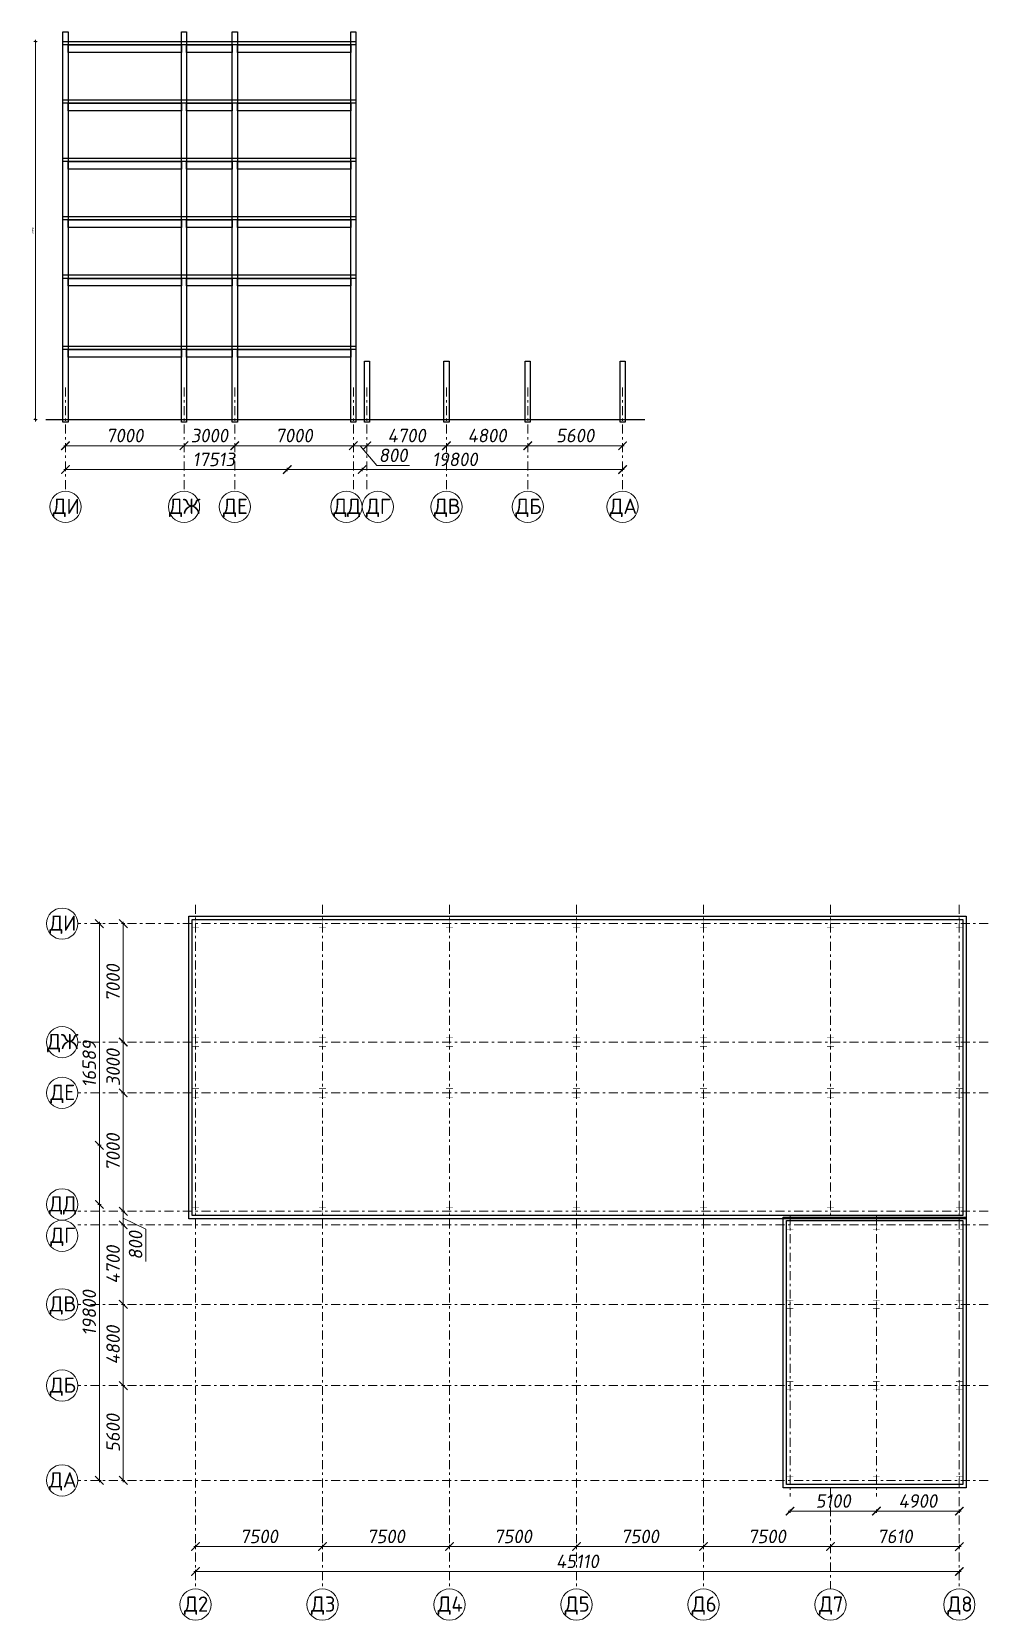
# Model space of a CAD drawing. Header units: millimetres. Extents: x -2648 to 2168491, y -277796 to 297800.
# Drawn here: x 2076732 to 2133215, y 68342 to 162214 of the extents above; entities that cross this region are included whole.
import ezdxf
from ezdxf.enums import TextEntityAlignment as Align

# ---------------------------------------------------------------- set-up
doc = ezdxf.new("R2010")
doc.units = ezdxf.units.MM
doc.linetypes.add('Штрихштриховая', pattern=[1093.611073, 529.166651, -211.666656, 141.111112, -211.666656])
doc.layers.get('0').update_dxf_attribs({"lineweight": 0})
doc.layers.get('Defpoints').update_dxf_attribs({"color": 252})
doc.layers.add('Axes', color=1, linetype='Continuous')
doc.layers.add('Dimension', color=162, linetype='Continuous', lineweight=25)
doc.layers.add('я_12', color=1, linetype='Continuous', lineweight=20)
doc.styles.add('Лена', font='isocpeur.ttf', dxfattribs={"oblique": 10})
doc.dimstyles.new('S-100', dxfattribs={"dimscale": 100, "dimtxt": 1, "dimasz": 1.5, "dimexe": 1, "dimexo": 1, "dimgap": 1, "dimtad": 1, "dimdec": 0, "dimzin": 0, "dimdsep": 46, "dimtxsty": 'Лена', "dimblk": 'ARCHTICK', "dimcen": 2, "dimdle": 1, "dimclrd": 256, "dimclre": 256, "dimclrt": 256, "dimadec": 0, "dimazin": 0, "dimtfac": 1, "dimtdec": 0, "dimtmove": 1, "dimatfit": 2, "dimfxl": 1, "dimtolj": 1, "dimtzin": 0, "dimlwd": 20, "dimlwe": 20, "dimarcsym": 0})

msp = doc.modelspace()

# ---------------------------------------------------------------- texts
at = {"layer": 'Axes', "style": 'Лена'}
for s, p in [('ДИ', (2078766.9, 133720)), ('ДЖ', (2085766.9, 133720)), ('ДЕ', (2088766.9, 133720)), ('ДД', (2095356.2, 133720)), ('ДГ', (2097213, 133720)), ('ДВ', (2101266.9, 133720)), ('ДБ', (2106066.9, 133720)), ('ДА', (2111666.9, 133720)), ('ДИ', (2078567.5, 109087.3)), ('ДЖ', (2078567.5, 102087.3)), ('ДЕ', (2078567.5, 99087.3)), ('ДД', (2078567.5, 92498)), ('ДГ', (2078567.5, 90641.1)), ('ДВ', (2078567.5, 86587.3)), ('ДБ', (2078567.5, 81787.3)), ('ДА', (2078567.5, 76187.3)), ('Д2', (2086444, 68846.8)), ('Д3', (2093944, 68846.8)), ('Д4', (2101444, 68846.8)), ('Д5', (2108944, 68846.8)), ('Д6', (2116444, 68846.8)), ('Д7', (2123944, 68846.8)), ('Д8', (2131554, 68846.8))]:
    msp.add_text(s, height=900, dxfattribs=at).set_placement(p, align=Align.CENTER)

# ---------------------------------------------------------------- blocks, each defined once
blk = doc.blocks.new('_ArchTick')
at = {"color": 0, "linetype": 'ByBlock', "const_width": 0.15}
blk.add_lwpolyline([(-0.5, -0.5), (0.5, 0.5)], dxfattribs=at)
blk = doc.blocks.new('*D512')
at = {"layer": 'Defpoints', "color": 0, "lineweight": -2, "ltscale": 100, "transparency": 16777216}
for p in [(2086400, 72395), (2093900, 72695), (2093900, 70190)]:
    blk.add_point(p, dxfattribs=at)
at = {"layer": 'Dimension', "lineweight": 20, "ltscale": 100, "transparency": 16777216}
for p, q in [((2086300, 72695), (2094000, 72695)), ((2086400, 72595), (2086400, 72795)), ((2093900, 72595), (2093900, 72795))]:
    blk.add_line(p, q, dxfattribs=at)
at = {"layer": 'Dimension', "lineweight": 20, "ltscale": 100, "transparency": 16777216, "xscale": 500, "yscale": 500, "zscale": 500, "rotation": 180}
blk.add_blockref('_ArchTick', (2086400, 72695), dxfattribs=at)
at = {"layer": 'Dimension', "lineweight": 20, "ltscale": 100, "transparency": 16777216, "xscale": 500, "yscale": 500, "zscale": 500}
blk.add_blockref('_ArchTick', (2093900, 72695), dxfattribs=at)
at = {"layer": 'Dimension', "lineweight": -2, "ltscale": 100, "transparency": 16777216, "insert": (2090150, 73295), "char_height": 800, "attachment_point": 5, "style": 'Лена'}
blk.add_mtext('\\A1;7500', dxfattribs=at)
blk = doc.blocks.new('*D513')
at = {"layer": 'Defpoints', "color": 0, "lineweight": -2, "ltscale": 100, "transparency": 16777216}
for p in [(2086400, 72535), (2131510, 71223), (2131510, 70190)]:
    blk.add_point(p, dxfattribs=at)
at = {"layer": 'Dimension', "lineweight": 20, "ltscale": 100, "transparency": 16777216}
for p, q in [((2086300, 71223), (2131610, 71223)), ((2086400, 71323), (2086400, 71123)), ((2131510, 71123), (2131510, 71323))]:
    blk.add_line(p, q, dxfattribs=at)
at = {"layer": 'Dimension', "lineweight": 20, "ltscale": 100, "transparency": 16777216, "xscale": 500, "yscale": 500, "zscale": 500, "rotation": 180}
blk.add_blockref('_ArchTick', (2086400, 71223), dxfattribs=at)
at = {"layer": 'Dimension', "lineweight": 20, "ltscale": 100, "transparency": 16777216, "xscale": 500, "yscale": 500, "zscale": 500}
blk.add_blockref('_ArchTick', (2131510, 71223), dxfattribs=at)
at = {"layer": 'Dimension', "lineweight": -2, "ltscale": 100, "transparency": 16777216, "insert": (2108955, 71823), "char_height": 800, "attachment_point": 5, "style": 'Лена'}
blk.add_mtext('\\A1;45110', dxfattribs=at)
blk = doc.blocks.new('*D515')
at = {"layer": 'Defpoints', "color": 0, "lineweight": -2, "ltscale": 100, "transparency": 16777216}
for p in [(2079447, 96407), (2080726, 96407), (2079447, 76607)]:
    blk.add_point(p, dxfattribs=at)
at = {"layer": 'Dimension', "lineweight": 20, "ltscale": 100, "transparency": 16777216}
for p, q in [((2080626, 96407), (2080826, 96407)), ((2080726, 76507), (2080726, 96507)), ((2080626, 76607), (2080826, 76607))]:
    blk.add_line(p, q, dxfattribs=at)
at = {"layer": 'Dimension', "lineweight": 20, "ltscale": 100, "transparency": 16777216, "xscale": 500, "yscale": 500, "zscale": 500}
for p, rotation in [((2080726, 96407), 90), ((2080726, 76607), 270)]:
    blk.add_blockref('_ArchTick', p, dxfattribs=dict(at, rotation=rotation))
at = {"layer": 'Dimension', "lineweight": -2, "ltscale": 100, "transparency": 16777216, "insert": (2080126, 86507), "char_height": 800, "attachment_point": 5, "rotation": 90, "style": 'Лена'}
blk.add_mtext('\\A1;19800', dxfattribs=at)
blk = doc.blocks.new('*D514')
at = {"layer": 'Defpoints', "color": 0, "lineweight": -2, "ltscale": 100, "transparency": 16777216}
for p in [(2079447, 82207), (2082136, 82207), (2079447, 76607)]:
    blk.add_point(p, dxfattribs=at)
at = {"layer": 'Dimension', "lineweight": 20, "ltscale": 100, "transparency": 16777216}
for p, q in [((2082036, 82207), (2082236, 82207)), ((2082136, 76507), (2082136, 82307)), ((2082036, 76607), (2082236, 76607))]:
    blk.add_line(p, q, dxfattribs=at)
at = {"layer": 'Dimension', "lineweight": 20, "ltscale": 100, "transparency": 16777216, "xscale": 500, "yscale": 500, "zscale": 500}
for p, rotation in [((2082136, 82207), 90), ((2082136, 76607), 270)]:
    blk.add_blockref('_ArchTick', p, dxfattribs=dict(at, rotation=rotation))
at = {"layer": 'Dimension', "lineweight": -2, "ltscale": 100, "transparency": 16777216, "insert": (2081536, 79407), "char_height": 800, "attachment_point": 5, "rotation": 90, "style": 'Лена'}
blk.add_mtext('\\A1;5600', dxfattribs=at)
blk = doc.blocks.new('*D516')
at = {"layer": 'Defpoints', "color": 0, "lineweight": -2, "ltscale": 100, "transparency": 16777216}
for p in [(2093900, 72395), (2101400, 72695), (2101400, 70190)]:
    blk.add_point(p, dxfattribs=at)
at = {"layer": 'Dimension', "lineweight": 20, "ltscale": 100, "transparency": 16777216}
for p, q in [((2093800, 72695), (2101500, 72695)), ((2093900, 72595), (2093900, 72795)), ((2101400, 72595), (2101400, 72795))]:
    blk.add_line(p, q, dxfattribs=at)
at = {"layer": 'Dimension', "lineweight": 20, "ltscale": 100, "transparency": 16777216, "xscale": 500, "yscale": 500, "zscale": 500, "rotation": 180}
blk.add_blockref('_ArchTick', (2093900, 72695), dxfattribs=at)
at = {"layer": 'Dimension', "lineweight": 20, "ltscale": 100, "transparency": 16777216, "xscale": 500, "yscale": 500, "zscale": 500}
blk.add_blockref('_ArchTick', (2101400, 72695), dxfattribs=at)
at = {"layer": 'Dimension', "lineweight": -2, "ltscale": 100, "transparency": 16777216, "insert": (2097650, 73295), "char_height": 800, "attachment_point": 5, "style": 'Лена'}
blk.add_mtext('\\A1;7500', dxfattribs=at)
blk = doc.blocks.new('*D517')
at = {"layer": 'Defpoints', "color": 0, "lineweight": -2, "ltscale": 100, "transparency": 16777216}
for p in [(2101400, 72395), (2108900, 72695), (2108900, 70190)]:
    blk.add_point(p, dxfattribs=at)
at = {"layer": 'Dimension', "lineweight": 20, "ltscale": 100, "transparency": 16777216}
for p, q in [((2101300, 72695), (2109000, 72695)), ((2101400, 72595), (2101400, 72795)), ((2108900, 72595), (2108900, 72795))]:
    blk.add_line(p, q, dxfattribs=at)
at = {"layer": 'Dimension', "lineweight": 20, "ltscale": 100, "transparency": 16777216, "xscale": 500, "yscale": 500, "zscale": 500, "rotation": 180}
blk.add_blockref('_ArchTick', (2101400, 72695), dxfattribs=at)
at = {"layer": 'Dimension', "lineweight": 20, "ltscale": 100, "transparency": 16777216, "xscale": 500, "yscale": 500, "zscale": 500}
blk.add_blockref('_ArchTick', (2108900, 72695), dxfattribs=at)
at = {"layer": 'Dimension', "lineweight": -2, "ltscale": 100, "transparency": 16777216, "insert": (2105150, 73295), "char_height": 800, "attachment_point": 5, "style": 'Лена'}
blk.add_mtext('\\A1;7500', dxfattribs=at)
blk = doc.blocks.new('*D518')
at = {"layer": 'Defpoints', "color": 0, "lineweight": -2, "ltscale": 100, "transparency": 16777216}
for p in [(2108900, 72395), (2116400, 72695), (2116400, 70190)]:
    blk.add_point(p, dxfattribs=at)
at = {"layer": 'Dimension', "lineweight": 20, "ltscale": 100, "transparency": 16777216}
for p, q in [((2108800, 72695), (2116500, 72695)), ((2108900, 72595), (2108900, 72795)), ((2116400, 72595), (2116400, 72795))]:
    blk.add_line(p, q, dxfattribs=at)
at = {"layer": 'Dimension', "lineweight": 20, "ltscale": 100, "transparency": 16777216, "xscale": 500, "yscale": 500, "zscale": 500, "rotation": 180}
blk.add_blockref('_ArchTick', (2108900, 72695), dxfattribs=at)
at = {"layer": 'Dimension', "lineweight": 20, "ltscale": 100, "transparency": 16777216, "xscale": 500, "yscale": 500, "zscale": 500}
blk.add_blockref('_ArchTick', (2116400, 72695), dxfattribs=at)
at = {"layer": 'Dimension', "lineweight": -2, "ltscale": 100, "transparency": 16777216, "insert": (2112650, 73295), "char_height": 800, "attachment_point": 5, "style": 'Лена'}
blk.add_mtext('\\A1;7500', dxfattribs=at)
blk = doc.blocks.new('*D519')
at = {"layer": 'Defpoints', "color": 0, "lineweight": -2, "ltscale": 100, "transparency": 16777216}
for p in [(2116400, 72395), (2123900, 72695), (2123900, 70190)]:
    blk.add_point(p, dxfattribs=at)
at = {"layer": 'Dimension', "lineweight": 20, "ltscale": 100, "transparency": 16777216}
for p, q in [((2116300, 72695), (2124000, 72695)), ((2116400, 72595), (2116400, 72795)), ((2123900, 72595), (2123900, 72795))]:
    blk.add_line(p, q, dxfattribs=at)
at = {"layer": 'Dimension', "lineweight": 20, "ltscale": 100, "transparency": 16777216, "xscale": 500, "yscale": 500, "zscale": 500, "rotation": 180}
blk.add_blockref('_ArchTick', (2116400, 72695), dxfattribs=at)
at = {"layer": 'Dimension', "lineweight": 20, "ltscale": 100, "transparency": 16777216, "xscale": 500, "yscale": 500, "zscale": 500}
blk.add_blockref('_ArchTick', (2123900, 72695), dxfattribs=at)
at = {"layer": 'Dimension', "lineweight": -2, "ltscale": 100, "transparency": 16777216, "insert": (2120150, 73295), "char_height": 800, "attachment_point": 5, "style": 'Лена'}
blk.add_mtext('\\A1;7500', dxfattribs=at)
blk = doc.blocks.new('*D520')
at = {"layer": 'Defpoints', "color": 0, "lineweight": -2, "ltscale": 100, "transparency": 16777216}
for p in [(2131510, 72695), (2123900, 70190), (2131510, 70190)]:
    blk.add_point(p, dxfattribs=at)
at = {"layer": 'Dimension', "lineweight": 20, "ltscale": 100, "transparency": 16777216}
for p, q in [((2123800, 72695), (2131610, 72695)), ((2123900, 72595), (2123900, 72795)), ((2131510, 72595), (2131510, 72795))]:
    blk.add_line(p, q, dxfattribs=at)
at = {"layer": 'Dimension', "lineweight": 20, "ltscale": 100, "transparency": 16777216, "xscale": 500, "yscale": 500, "zscale": 500, "rotation": 180}
blk.add_blockref('_ArchTick', (2123900, 72695), dxfattribs=at)
at = {"layer": 'Dimension', "lineweight": 20, "ltscale": 100, "transparency": 16777216, "xscale": 500, "yscale": 500, "zscale": 500}
blk.add_blockref('_ArchTick', (2131510, 72695), dxfattribs=at)
at = {"layer": 'Dimension', "lineweight": -2, "ltscale": 100, "transparency": 16777216, "insert": (2127705, 73295), "char_height": 800, "attachment_point": 5, "style": 'Лена'}
blk.add_mtext('\\A1;7610', dxfattribs=at)
blk = doc.blocks.new('*D521')
at = {"layer": 'Defpoints', "color": 0, "lineweight": -2, "ltscale": 100, "transparency": 16777216}
for p in [(2079447, 87007), (2082136, 87007), (2079447, 82207)]:
    blk.add_point(p, dxfattribs=at)
at = {"layer": 'Dimension', "lineweight": 20, "ltscale": 100, "transparency": 16777216}
for p, q in [((2082036, 87007), (2082236, 87007)), ((2082136, 82107), (2082136, 87107)), ((2082036, 82207), (2082236, 82207))]:
    blk.add_line(p, q, dxfattribs=at)
at = {"layer": 'Dimension', "lineweight": 20, "ltscale": 100, "transparency": 16777216, "xscale": 500, "yscale": 500, "zscale": 500}
for p, rotation in [((2082136, 87007), 90), ((2082136, 82207), 270)]:
    blk.add_blockref('_ArchTick', p, dxfattribs=dict(at, rotation=rotation))
at = {"layer": 'Dimension', "lineweight": -2, "ltscale": 100, "transparency": 16777216, "insert": (2081536, 84607), "char_height": 800, "attachment_point": 5, "rotation": 90, "style": 'Лена'}
blk.add_mtext('\\A1;4800', dxfattribs=at)
blk = doc.blocks.new('*D522')
at = {"layer": 'Defpoints', "color": 0, "lineweight": -2, "ltscale": 100, "transparency": 16777216}
for p in [(2079447, 91707), (2082136, 91707), (2079447, 87007)]:
    blk.add_point(p, dxfattribs=at)
at = {"layer": 'Dimension', "lineweight": 20, "ltscale": 100, "transparency": 16777216}
for p, q in [((2082036, 91707), (2082236, 91707)), ((2082136, 86907), (2082136, 91807)), ((2082036, 87007), (2082236, 87007))]:
    blk.add_line(p, q, dxfattribs=at)
at = {"layer": 'Dimension', "lineweight": 20, "ltscale": 100, "transparency": 16777216, "xscale": 500, "yscale": 500, "zscale": 500}
for p, rotation in [((2082136, 91707), 90), ((2082136, 87007), 270)]:
    blk.add_blockref('_ArchTick', p, dxfattribs=dict(at, rotation=rotation))
at = {"layer": 'Dimension', "lineweight": -2, "ltscale": 100, "transparency": 16777216, "insert": (2081536, 89357), "char_height": 800, "attachment_point": 5, "rotation": 90, "style": 'Лена'}
blk.add_mtext('\\A1;4700', dxfattribs=at)
blk = doc.blocks.new('*D523')
at = {"layer": 'Defpoints', "color": 0, "lineweight": -2, "ltscale": 100, "transparency": 16777216}
for p in [(2082136, 92507), (2082560, 92507), (2079447, 91707)]:
    blk.add_point(p, dxfattribs=at)
at = {"layer": 'Dimension', "lineweight": 20, "ltscale": 100, "transparency": 16777216}
for p, q in [((2082236, 92507), (2082036, 92507)), ((2082136, 91607), (2082136, 92607)), ((2082136, 92107), (2083462, 91458)), ((2082036, 91707), (2082236, 91707)), ((2083462, 91458), (2083462, 89538))]:
    blk.add_line(p, q, dxfattribs=at)
at = {"layer": 'Dimension', "lineweight": 20, "ltscale": 100, "transparency": 16777216, "xscale": 500, "yscale": 500, "zscale": 500}
for p, rotation in [((2082136, 92507), 90), ((2082136, 91707), 270)]:
    blk.add_blockref('_ArchTick', p, dxfattribs=dict(at, rotation=rotation))
at = {"layer": 'Dimension', "lineweight": -2, "ltscale": 100, "transparency": 16777216, "insert": (2082862, 90498), "char_height": 800, "attachment_point": 5, "rotation": 90, "style": 'Лена'}
blk.add_mtext('\\A1;800', dxfattribs=at)
blk = doc.blocks.new('*D524')
at = {"layer": 'Defpoints', "color": 0, "lineweight": -2, "ltscale": 100, "transparency": 16777216}
for p in [(2082136, 99507), (2082560, 99507), (2079447, 92507)]:
    blk.add_point(p, dxfattribs=at)
at = {"layer": 'Dimension', "lineweight": 20, "ltscale": 100, "transparency": 16777216}
for p, q in [((2082236, 99507), (2082036, 99507)), ((2082136, 92407), (2082136, 99607)), ((2082036, 92507), (2082236, 92507))]:
    blk.add_line(p, q, dxfattribs=at)
at = {"layer": 'Dimension', "lineweight": 20, "ltscale": 100, "transparency": 16777216, "xscale": 500, "yscale": 500, "zscale": 500}
for p, rotation in [((2082136, 99507), 90), ((2082136, 92507), 270)]:
    blk.add_blockref('_ArchTick', p, dxfattribs=dict(at, rotation=rotation))
at = {"layer": 'Dimension', "lineweight": -2, "ltscale": 100, "transparency": 16777216, "insert": (2081536, 96007), "char_height": 800, "attachment_point": 5, "rotation": 90, "style": 'Лена'}
blk.add_mtext('\\A1;7000', dxfattribs=at)
blk = doc.blocks.new('*D525')
at = {"layer": 'Defpoints', "color": 0, "lineweight": -2, "ltscale": 100, "transparency": 16777216}
for p in [(2082136, 102507), (2082560, 102507), (2079447, 99507)]:
    blk.add_point(p, dxfattribs=at)
at = {"layer": 'Dimension', "lineweight": 20, "ltscale": 100, "transparency": 16777216}
for p, q in [((2082236, 102507), (2082036, 102507)), ((2082136, 99407), (2082136, 102607)), ((2082036, 99507), (2082236, 99507))]:
    blk.add_line(p, q, dxfattribs=at)
at = {"layer": 'Dimension', "lineweight": 20, "ltscale": 100, "transparency": 16777216, "xscale": 500, "yscale": 500, "zscale": 500}
for p, rotation in [((2082136, 102507), 90), ((2082136, 99507), 270)]:
    blk.add_blockref('_ArchTick', p, dxfattribs=dict(at, rotation=rotation))
at = {"layer": 'Dimension', "lineweight": -2, "ltscale": 100, "transparency": 16777216, "insert": (2081536, 101007), "char_height": 800, "attachment_point": 5, "rotation": 90, "style": 'Лена'}
blk.add_mtext('\\A1;3000', dxfattribs=at)
blk = doc.blocks.new('*D526')
at = {"layer": 'Defpoints', "color": 0, "lineweight": -2, "ltscale": 100, "transparency": 16777216}
for p in [(2082136, 109507), (2082560, 109507), (2079447, 102507)]:
    blk.add_point(p, dxfattribs=at)
at = {"layer": 'Dimension', "lineweight": 20, "ltscale": 100, "transparency": 16777216}
for p, q in [((2082236, 109507), (2082036, 109507)), ((2082136, 102407), (2082136, 109607)), ((2082036, 102507), (2082236, 102507))]:
    blk.add_line(p, q, dxfattribs=at)
at = {"layer": 'Dimension', "lineweight": 20, "ltscale": 100, "transparency": 16777216, "xscale": 500, "yscale": 500, "zscale": 500}
for p, rotation in [((2082136, 109507), 90), ((2082136, 102507), 270)]:
    blk.add_blockref('_ArchTick', p, dxfattribs=dict(at, rotation=rotation))
at = {"layer": 'Dimension', "lineweight": -2, "ltscale": 100, "transparency": 16777216, "insert": (2081536, 106007), "char_height": 800, "attachment_point": 5, "rotation": 90, "style": 'Лена'}
blk.add_mtext('\\A1;7000', dxfattribs=at)
blk = doc.blocks.new('*D527')
at = {"layer": 'Defpoints', "color": 0, "lineweight": -2, "ltscale": 100, "transparency": 16777216}
for p in [(2079447, 109507), (2080726, 109507), (2079447, 92917)]:
    blk.add_point(p, dxfattribs=at)
at = {"layer": 'Dimension', "lineweight": 20, "ltscale": 100, "transparency": 16777216}
for p, q in [((2080626, 109507), (2080826, 109507)), ((2080726, 92817), (2080726, 109607)), ((2080626, 92917), (2080826, 92917))]:
    blk.add_line(p, q, dxfattribs=at)
at = {"layer": 'Dimension', "lineweight": 20, "ltscale": 100, "transparency": 16777216, "xscale": 500, "yscale": 500, "zscale": 500}
for p, rotation in [((2080726, 109507), 90), ((2080726, 92917), 270)]:
    blk.add_blockref('_ArchTick', p, dxfattribs=dict(at, rotation=rotation))
at = {"layer": 'Dimension', "lineweight": -2, "ltscale": 100, "transparency": 16777216, "insert": (2080126, 101212), "char_height": 800, "attachment_point": 5, "rotation": 90, "style": 'Лена'}
blk.add_mtext('\\A1;16589', dxfattribs=at)
blk = doc.blocks.new('*D528')
at = {"layer": 'Defpoints', "color": 0, "lineweight": -2, "ltscale": 100, "transparency": 16777216}
for p in [(2121510, 75650), (2126610, 75650), (2126610, 74789)]:
    blk.add_point(p, dxfattribs=at)
at = {"layer": 'Dimension', "lineweight": 20, "ltscale": 100, "transparency": 16777216}
for p, q in [((2121410, 74789), (2126710, 74789)), ((2121510, 74889), (2121510, 74689)), ((2126610, 74889), (2126610, 74689))]:
    blk.add_line(p, q, dxfattribs=at)
at = {"layer": 'Dimension', "lineweight": 20, "ltscale": 100, "transparency": 16777216, "xscale": 500, "yscale": 500, "zscale": 500, "rotation": 180}
blk.add_blockref('_ArchTick', (2121510, 74789), dxfattribs=at)
at = {"layer": 'Dimension', "lineweight": 20, "ltscale": 100, "transparency": 16777216, "xscale": 500, "yscale": 500, "zscale": 500}
blk.add_blockref('_ArchTick', (2126610, 74789), dxfattribs=at)
at = {"layer": 'Dimension', "lineweight": -2, "ltscale": 100, "transparency": 16777216, "insert": (2124060, 75389), "char_height": 800, "attachment_point": 5, "style": 'Лена'}
blk.add_mtext('\\A1;5100', dxfattribs=at)
blk = doc.blocks.new('*D529')
at = {"layer": 'Defpoints', "color": 0, "lineweight": -2, "ltscale": 100, "transparency": 16777216}
for p in [(2126610, 75650), (2131510, 75917), (2131510, 74789)]:
    blk.add_point(p, dxfattribs=at)
at = {"layer": 'Dimension', "lineweight": 20, "ltscale": 100, "transparency": 16777216}
for p, q in [((2126510, 74789), (2131610, 74789)), ((2126610, 74889), (2126610, 74689)), ((2131510, 74889), (2131510, 74689))]:
    blk.add_line(p, q, dxfattribs=at)
at = {"layer": 'Dimension', "lineweight": 20, "ltscale": 100, "transparency": 16777216, "xscale": 500, "yscale": 500, "zscale": 500, "rotation": 180}
blk.add_blockref('_ArchTick', (2126610, 74789), dxfattribs=at)
at = {"layer": 'Dimension', "lineweight": 20, "ltscale": 100, "transparency": 16777216, "xscale": 500, "yscale": 500, "zscale": 500}
blk.add_blockref('_ArchTick', (2131510, 74789), dxfattribs=at)
at = {"layer": 'Dimension', "lineweight": -2, "ltscale": 100, "transparency": 16777216, "insert": (2129060, 75389), "char_height": 800, "attachment_point": 5, "style": 'Лена'}
blk.add_mtext('\\A1;4900', dxfattribs=at)
blk = doc.blocks.new('*D593')
at = {"layer": 'Defpoints', "color": 0, "lineweight": -2, "ltscale": 100, "transparency": 16777216}
for p in [(2091822, 136342), (2091822, 135063), (2111622, 135063)]:
    blk.add_point(p, dxfattribs=at)
at = {"layer": 'Dimension', "lineweight": 20, "ltscale": 100, "transparency": 16777216}
for p, q in [((2111722, 136342), (2091722, 136342)), ((2091822, 136242), (2091822, 136442)), ((2111622, 136242), (2111622, 136442))]:
    blk.add_line(p, q, dxfattribs=at)
at = {"layer": 'Dimension', "lineweight": 20, "ltscale": 100, "transparency": 16777216, "xscale": 500, "yscale": 500, "zscale": 500, "rotation": 180}
blk.add_blockref('_ArchTick', (2091822, 136342), dxfattribs=at)
at = {"layer": 'Dimension', "lineweight": 20, "ltscale": 100, "transparency": 16777216, "xscale": 500, "yscale": 500, "zscale": 500}
blk.add_blockref('_ArchTick', (2111622, 136342), dxfattribs=at)
at = {"layer": 'Dimension', "lineweight": -2, "ltscale": 100, "transparency": 16777216, "insert": (2101722, 136942), "char_height": 800, "attachment_point": 5, "style": 'Лена'}
blk.add_mtext('\\A1;19800', dxfattribs=at)
blk = doc.blocks.new('*D592')
at = {"layer": 'Defpoints', "color": 0, "lineweight": -2, "ltscale": 100, "transparency": 16777216}
for p in [(2106022, 137752), (2106022, 135063), (2111622, 135063)]:
    blk.add_point(p, dxfattribs=at)
at = {"layer": 'Dimension', "lineweight": 20, "ltscale": 100, "transparency": 16777216}
for p, q in [((2111722, 137752), (2105922, 137752)), ((2106022, 137652), (2106022, 137852)), ((2111622, 137652), (2111622, 137852))]:
    blk.add_line(p, q, dxfattribs=at)
at = {"layer": 'Dimension', "lineweight": 20, "ltscale": 100, "transparency": 16777216, "xscale": 500, "yscale": 500, "zscale": 500, "rotation": 180}
blk.add_blockref('_ArchTick', (2106022, 137752), dxfattribs=at)
at = {"layer": 'Dimension', "lineweight": 20, "ltscale": 100, "transparency": 16777216, "xscale": 500, "yscale": 500, "zscale": 500}
blk.add_blockref('_ArchTick', (2111622, 137752), dxfattribs=at)
at = {"layer": 'Dimension', "lineweight": -2, "ltscale": 100, "transparency": 16777216, "insert": (2108822, 138352), "char_height": 800, "attachment_point": 5, "style": 'Лена'}
blk.add_mtext('\\A1;5600', dxfattribs=at)
blk = doc.blocks.new('*D590')
at = {"layer": 'Defpoints', "color": 0, "lineweight": -2, "ltscale": 100, "transparency": 16777216}
for p in [(2101222, 137752), (2101222, 135063), (2106022, 135063)]:
    blk.add_point(p, dxfattribs=at)
at = {"layer": 'Dimension', "lineweight": 20, "ltscale": 100, "transparency": 16777216}
for p, q in [((2106122, 137752), (2101122, 137752)), ((2101222, 137652), (2101222, 137852)), ((2106022, 137652), (2106022, 137852))]:
    blk.add_line(p, q, dxfattribs=at)
at = {"layer": 'Dimension', "lineweight": 20, "ltscale": 100, "transparency": 16777216, "xscale": 500, "yscale": 500, "zscale": 500, "rotation": 180}
blk.add_blockref('_ArchTick', (2101222, 137752), dxfattribs=at)
at = {"layer": 'Dimension', "lineweight": 20, "ltscale": 100, "transparency": 16777216, "xscale": 500, "yscale": 500, "zscale": 500}
blk.add_blockref('_ArchTick', (2106022, 137752), dxfattribs=at)
at = {"layer": 'Dimension', "lineweight": -2, "ltscale": 100, "transparency": 16777216, "insert": (2103622, 138352), "char_height": 800, "attachment_point": 5, "style": 'Лена'}
blk.add_mtext('\\A1;4800', dxfattribs=at)
blk = doc.blocks.new('*D591')
at = {"layer": 'Defpoints', "color": 0, "lineweight": -2, "ltscale": 100, "transparency": 16777216}
for p in [(2096522, 137752), (2096522, 135063), (2101222, 135063)]:
    blk.add_point(p, dxfattribs=at)
at = {"layer": 'Dimension', "lineweight": 20, "ltscale": 100, "transparency": 16777216}
for p, q in [((2101322, 137752), (2096422, 137752)), ((2096522, 137652), (2096522, 137852)), ((2101222, 137652), (2101222, 137852))]:
    blk.add_line(p, q, dxfattribs=at)
at = {"layer": 'Dimension', "lineweight": 20, "ltscale": 100, "transparency": 16777216, "xscale": 500, "yscale": 500, "zscale": 500, "rotation": 180}
blk.add_blockref('_ArchTick', (2096522, 137752), dxfattribs=at)
at = {"layer": 'Dimension', "lineweight": 20, "ltscale": 100, "transparency": 16777216, "xscale": 500, "yscale": 500, "zscale": 500}
blk.add_blockref('_ArchTick', (2101222, 137752), dxfattribs=at)
at = {"layer": 'Dimension', "lineweight": -2, "ltscale": 100, "transparency": 16777216, "insert": (2098872, 138352), "char_height": 800, "attachment_point": 5, "style": 'Лена'}
blk.add_mtext('\\A1;4700', dxfattribs=at)
blk = doc.blocks.new('*D594')
at = {"layer": 'Defpoints', "color": 0, "lineweight": -2, "ltscale": 100, "transparency": 16777216}
for p in [(2095722, 137752), (2095722, 135418), (2096522, 135063)]:
    blk.add_point(p, dxfattribs=at)
at = {"layer": 'Dimension', "lineweight": 20, "ltscale": 100, "transparency": 16777216}
for p, q in [((2096622, 137752), (2095622, 137752)), ((2095722, 137652), (2095722, 137852)), ((2096122, 137752), (2097112, 136585)), ((2096522, 137652), (2096522, 137852)), ((2097112, 136585), (2099032, 136585))]:
    blk.add_line(p, q, dxfattribs=at)
at = {"layer": 'Dimension', "lineweight": 20, "ltscale": 100, "transparency": 16777216, "xscale": 500, "yscale": 500, "zscale": 500, "rotation": 180}
blk.add_blockref('_ArchTick', (2095722, 137752), dxfattribs=at)
at = {"layer": 'Dimension', "lineweight": 20, "ltscale": 100, "transparency": 16777216, "xscale": 500, "yscale": 500, "zscale": 500}
blk.add_blockref('_ArchTick', (2096522, 137752), dxfattribs=at)
at = {"layer": 'Dimension', "lineweight": -2, "ltscale": 100, "transparency": 16777216, "insert": (2098072, 137185), "char_height": 800, "attachment_point": 5, "style": 'Лена'}
blk.add_mtext('\\A1;800', dxfattribs=at)
blk = doc.blocks.new('*D595')
at = {"layer": 'Defpoints', "color": 0, "lineweight": -2, "ltscale": 100, "transparency": 16777216}
for p in [(2088722, 137752), (2088722, 135418), (2095722, 135063)]:
    blk.add_point(p, dxfattribs=at)
at = {"layer": 'Dimension', "lineweight": 20, "ltscale": 100, "transparency": 16777216}
for p, q in [((2095822, 137752), (2088622, 137752)), ((2088722, 137652), (2088722, 137852)), ((2095722, 137652), (2095722, 137852))]:
    blk.add_line(p, q, dxfattribs=at)
at = {"layer": 'Dimension', "lineweight": 20, "ltscale": 100, "transparency": 16777216, "xscale": 500, "yscale": 500, "zscale": 500, "rotation": 180}
blk.add_blockref('_ArchTick', (2088722, 137752), dxfattribs=at)
at = {"layer": 'Dimension', "lineweight": 20, "ltscale": 100, "transparency": 16777216, "xscale": 500, "yscale": 500, "zscale": 500}
blk.add_blockref('_ArchTick', (2095722, 137752), dxfattribs=at)
at = {"layer": 'Dimension', "lineweight": -2, "ltscale": 100, "transparency": 16777216, "insert": (2092222, 138352), "char_height": 800, "attachment_point": 5, "style": 'Лена'}
blk.add_mtext('\\A1;7000', dxfattribs=at)
blk = doc.blocks.new('*D596')
at = {"layer": 'Defpoints', "color": 0, "lineweight": -2, "ltscale": 100, "transparency": 16777216}
for p in [(2085722, 137752), (2085722, 135418), (2088722, 135063)]:
    blk.add_point(p, dxfattribs=at)
at = {"layer": 'Dimension', "lineweight": 20, "ltscale": 100, "transparency": 16777216}
for p, q in [((2088822, 137752), (2085622, 137752)), ((2085722, 137652), (2085722, 137852)), ((2088722, 137652), (2088722, 137852))]:
    blk.add_line(p, q, dxfattribs=at)
at = {"layer": 'Dimension', "lineweight": 20, "ltscale": 100, "transparency": 16777216, "xscale": 500, "yscale": 500, "zscale": 500, "rotation": 180}
blk.add_blockref('_ArchTick', (2085722, 137752), dxfattribs=at)
at = {"layer": 'Dimension', "lineweight": 20, "ltscale": 100, "transparency": 16777216, "xscale": 500, "yscale": 500, "zscale": 500}
blk.add_blockref('_ArchTick', (2088722, 137752), dxfattribs=at)
at = {"layer": 'Dimension', "lineweight": -2, "ltscale": 100, "transparency": 16777216, "insert": (2087222, 138352), "char_height": 800, "attachment_point": 5, "style": 'Лена'}
blk.add_mtext('\\A1;3000', dxfattribs=at)
blk = doc.blocks.new('*D597')
at = {"layer": 'Defpoints', "color": 0, "lineweight": -2, "ltscale": 100, "transparency": 16777216}
for p in [(2078722, 137752), (2078722, 135418), (2085722, 135063)]:
    blk.add_point(p, dxfattribs=at)
at = {"layer": 'Dimension', "lineweight": 20, "ltscale": 100, "transparency": 16777216}
for p, q in [((2085822, 137752), (2078622, 137752)), ((2078722, 137652), (2078722, 137852)), ((2085722, 137652), (2085722, 137852))]:
    blk.add_line(p, q, dxfattribs=at)
at = {"layer": 'Dimension', "lineweight": 20, "ltscale": 100, "transparency": 16777216, "xscale": 500, "yscale": 500, "zscale": 500, "rotation": 180}
blk.add_blockref('_ArchTick', (2078722, 137752), dxfattribs=at)
at = {"layer": 'Dimension', "lineweight": 20, "ltscale": 100, "transparency": 16777216, "xscale": 500, "yscale": 500, "zscale": 500}
blk.add_blockref('_ArchTick', (2085722, 137752), dxfattribs=at)
at = {"layer": 'Dimension', "lineweight": -2, "ltscale": 100, "transparency": 16777216, "insert": (2082222, 138352), "char_height": 800, "attachment_point": 5, "style": 'Лена'}
blk.add_mtext('\\A1;7000', dxfattribs=at)
blk = doc.blocks.new('*D598')
at = {"layer": 'Defpoints', "color": 0, "lineweight": -2, "ltscale": 100, "transparency": 16777216}
for p in [(2078722, 136342), (2078722, 135063), (2096236, 134139)]:
    blk.add_point(p, dxfattribs=at)
at = {"layer": 'Dimension', "lineweight": 20, "ltscale": 100, "transparency": 16777216}
for p, q in [((2096336, 136342), (2078622, 136342)), ((2078722, 136242), (2078722, 136442)), ((2096236, 136242), (2096236, 136442))]:
    blk.add_line(p, q, dxfattribs=at)
at = {"layer": 'Dimension', "lineweight": 20, "ltscale": 100, "transparency": 16777216, "xscale": 500, "yscale": 500, "zscale": 500, "rotation": 180}
blk.add_blockref('_ArchTick', (2078722, 136342), dxfattribs=at)
at = {"layer": 'Dimension', "lineweight": 20, "ltscale": 100, "transparency": 16777216, "xscale": 500, "yscale": 500, "zscale": 500}
blk.add_blockref('_ArchTick', (2096236, 136342), dxfattribs=at)
at = {"layer": 'Dimension', "lineweight": -2, "ltscale": 100, "transparency": 16777216, "insert": (2087479, 136942), "char_height": 800, "attachment_point": 5, "style": 'Лена'}
blk.add_mtext('\\A1;17513', dxfattribs=at)
blk = doc.blocks.new('*D599')
at = {"lineweight": 20, "ltscale": 100, "transparency": 16777216}
for p, q in [((2077048, 161641), (2076848, 161641)), ((2076948, 139191), (2076948, 161741)), ((2077048, 139291), (2076848, 139291))]:
    blk.add_line(p, q, dxfattribs=at)
at = {"layer": 'Defpoints', "color": 0, "lineweight": -2, "ltscale": 100, "transparency": 16777216}
for p in [(2076948, 161641), (2079938, 161641), (2079938, 139291)]:
    blk.add_point(p, dxfattribs=at)
at = {"lineweight": 20, "ltscale": 100, "transparency": 16777216, "xscale": 150, "yscale": 150, "zscale": 150}
for p, rotation in [((2076948, 161641), 90), ((2076948, 139291), 270)]:
    blk.add_blockref('_ArchTick', p, dxfattribs=dict(at, rotation=rotation))
at = {"lineweight": -2, "ltscale": 100, "transparency": 16777216, "insert": (2076798, 150466), "char_height": 100, "attachment_point": 5, "rotation": 90, "style": 'Лена'}
blk.add_mtext('\\A1;22350', dxfattribs=at)

# ---------------------------------------------------------------- dimensions: what is measured, and where the dimension line sits
at = {"lineweight": -2, "ltscale": 100}
dim = msp.add_linear_dim(base=(2076947.8, 161641.4), p1=(2079937.8, 139291.4), p2=(2079937.8, 161641.4), angle=90, dimstyle='S-100', override={"dimatfit": 3, "dimfxlon": 1}, dxfattribs=at)
dim.commit()
dim.dimension.update_dxf_attribs({"geometry": '*D599', "text_midpoint": (2076797.8, 150466.4)})
at = {"layer": 'Dimension', "lineweight": -2, "ltscale": 100}
for base, p1, p2, angle, picture, middle in [((2078722.4, 137752.2), (2085722.4, 135063.3), (2078722.4, 135418), 180, '*D597', (2082222.4, 138352.2)), ((2085722.4, 137752.2), (2088722.4, 135063.3), (2085722.4, 135418), 180, '*D596', (2087222.4, 138352.2)), ((2088722.4, 137752.2), (2095722.4, 135063.3), (2088722.4, 135418), 180, '*D595', (2092222.4, 138352.2)), ((2078722.4, 136341.8), (2096235.8, 134139.3), (2078722.4, 135063.3), 180, '*D598', (2087479.1, 136941.8)), ((2082136, 109506.6), (2079447.1, 102506.6), (2082560.3, 109506.6), 90, '*D526', (2081536, 106006.6)), ((2080725.6, 109506.6), (2079447.1, 92917.3), (2079447.1, 109506.6), 90, '*D527', (2080125.6, 101212)), ((2082136, 102506.6), (2079447.1, 99506.6), (2082560.3, 102506.6), 90, '*D525', (2081536, 101006.6)), ((2082136, 99506.6), (2079447.1, 92506.6), (2082560.3, 99506.6), 90, '*D524', (2081536, 96006.6))]:
    dim = msp.add_linear_dim(base=base, p1=p1, p2=p2, angle=angle, dimstyle='S-100', override={"dimtxt": 8, "dimasz": 5, "dimgap": 2, "dimtxsty": 'Лена', "dimatfit": 3, "dimfxlon": 1}, dxfattribs=at)
    dim.commit()
    dim.dimension.update_dxf_attribs({"geometry": picture, "text_midpoint": middle})
for base, p1, p2, angle, picture, middle in [((2095722.4, 137752.2), (2096522.4, 135063.3), (2095722.4, 135418), 180, '*D594', (2097311.9, 136584.5)), ((2082136, 92506.6), (2079447.1, 91706.6), (2082560.3, 92506.6), 90, '*D523', (2083461.7, 91257.9))]:
    dim = msp.add_linear_dim(base=base, p1=p1, p2=p2, angle=angle, dimstyle='S-100', override={"dimtxt": 8, "dimasz": 5, "dimgap": 2, "dimtxsty": 'Лена', "dimatfit": 3, "dimfxlon": 1}, dxfattribs=at)
    dim.commit()
    dim.dimension.update_dxf_attribs({"geometry": picture, "text_midpoint": middle, "dimtype": 160})
at = {"layer": 'Dimension', "color": 1, "lineweight": -2, "ltscale": 100}
for base, p1, p2, angle, picture, middle in [((2096522.4, 137752.2), (2101222.4, 135063.3), (2096522.4, 135063.3), 180, '*D591', (2098872.4, 138352.2)), ((2101222.4, 137752.2), (2106022.4, 135063.3), (2101222.4, 135063.3), 180, '*D590', (2103622.4, 138352.2)), ((2106022.4, 137752.2), (2111622.4, 135063.3), (2106022.4, 135063.3), 180, '*D592', (2108822.4, 138352.2)), ((2091822.4, 136341.8), (2111622.4, 135063.3), (2091822.4, 135063.3), 180, '*D593', (2101722.4, 136941.8)), ((2080725.6, 96406.6), (2079447.1, 76606.6), (2079447.1, 96406.6), 90, '*D515', (2080125.6, 86506.6)), ((2082136, 91706.6), (2079447.1, 87006.6), (2079447.1, 91706.6), 90, '*D522', (2081536, 89356.6)), ((2082136, 87006.6), (2079447.1, 82206.6), (2079447.1, 87006.6), 90, '*D521', (2081536, 84606.6)), ((2082136, 82206.6), (2079447.1, 76606.6), (2079447.1, 82206.6), 90, '*D514', (2081536, 79406.6))]:
    dim = msp.add_linear_dim(base=base, p1=p1, p2=p2, angle=angle, dimstyle='S-100', override={"dimtxt": 8, "dimasz": 5, "dimgap": 2, "dimtxsty": 'Лена', "dimatfit": 3, "dimfxlon": 1}, dxfattribs=at)
    dim.commit()
    dim.dimension.update_dxf_attribs({"geometry": picture, "text_midpoint": middle})
for base, p1, p2, picture, middle in [((2126609.6, 74789.3), (2121509.6, 75649.5), (2126609.6, 75649.5), '*D528', (2124059.6, 75389.3)), ((2131509.6, 74789.3), (2126609.6, 75649.5), (2131509.6, 75917.5), '*D529', (2129059.6, 75389.3)), ((2093899.6, 72695.4), (2086399.6, 72394.6), (2093899.6, 70190.1), '*D512', (2090149.6, 73295.4)), ((2101399.6, 72695.4), (2093899.6, 72394.6), (2101399.6, 70190.1), '*D516', (2097649.6, 73295.4)), ((2108899.6, 72695.4), (2101399.6, 72394.6), (2108899.6, 70190.1), '*D517', (2105149.6, 73295.4)), ((2116399.6, 72695.4), (2108899.6, 72394.6), (2116399.6, 70190.1), '*D518', (2112649.6, 73295.4)), ((2123899.6, 72695.4), (2116399.6, 72394.6), (2123899.6, 70190.1), '*D519', (2120149.6, 73295.4)), ((2131509.6, 72695.4), (2123899.6, 70190.1), (2131509.6, 70190.1), '*D520', (2127704.6, 73295.4)), ((2131509.6, 71223.1), (2086399.6, 72535.2), (2131509.6, 70190.1), '*D513', (2108954.6, 71823.1))]:
    dim = msp.add_linear_dim(base=base, p1=p1, p2=p2, dimstyle='S-100', override={"dimtxt": 8, "dimasz": 5, "dimgap": 2, "dimtxsty": 'Лена', "dimatfit": 3, "dimfxlon": 1}, dxfattribs=at)
    dim.commit()
    dim.dimension.update_dxf_attribs({"geometry": picture, "text_midpoint": middle})

# ---------------------------------------------------------------- linework, layer by layer
at = {"lineweight": -2, "ltscale": 100}
msp.add_line((2077567.4, 139291.4), (2112933.3, 139291.4), dxfattribs=at)
for points in [[(2078572.4, 162214.3), (2078872.4, 162214.3), (2078872.4, 139141.4), (2078572.4, 139141.4)], [(2078572.4, 161641.4), (2095872.4, 161641.4), (2095872.4, 161441.4), (2078572.4, 161441.4)], [(2085572.4, 162214.3), (2085872.4, 162214.3), (2085872.4, 139141.4), (2085572.4, 139141.4)], [(2088572.4, 162214.3), (2088872.4, 162214.3), (2088872.4, 139141.4), (2088572.4, 139141.4)], [(2095572.4, 162214.3), (2095872.4, 162214.3), (2095872.4, 139141.4), (2095572.4, 139141.4)], [(2078872.4, 161441.4), (2085572.4, 161441.4), (2085572.4, 160991.4), (2078872.4, 160991.4)], [(2085872.4, 161441.4), (2088572.4, 161441.4), (2088572.4, 160991.4), (2085872.4, 160991.4)], [(2088872.4, 161441.4), (2095572.4, 161441.4), (2095572.4, 160991.4), (2088872.4, 160991.4)], [(2078572.4, 158191.4), (2095872.4, 158191.4), (2095872.4, 157991.4), (2078572.4, 157991.4)], [(2078872.4, 157991.4), (2085572.4, 157991.4), (2085572.4, 157541.4), (2078872.4, 157541.4)], [(2085872.4, 157991.4), (2088572.4, 157991.4), (2088572.4, 157541.4), (2085872.4, 157541.4)], [(2088872.4, 157991.4), (2095572.4, 157991.4), (2095572.4, 157541.4), (2088872.4, 157541.4)], [(2078572.4, 154741.4), (2095872.4, 154741.4), (2095872.4, 154541.4), (2078572.4, 154541.4)], [(2078872.4, 154541.4), (2085572.4, 154541.4), (2085572.4, 154091.4), (2078872.4, 154091.4)], [(2085872.4, 154541.4), (2088572.4, 154541.4), (2088572.4, 154091.4), (2085872.4, 154091.4)], [(2088872.4, 154541.4), (2095572.4, 154541.4), (2095572.4, 154091.4), (2088872.4, 154091.4)], [(2078572.4, 151291.4), (2095872.4, 151291.4), (2095872.4, 151091.4), (2078572.4, 151091.4)], [(2078872.4, 151091.4), (2085572.4, 151091.4), (2085572.4, 150641.4), (2078872.4, 150641.4)], [(2085872.4, 151091.4), (2088572.4, 151091.4), (2088572.4, 150641.4), (2085872.4, 150641.4)], [(2088872.4, 151091.4), (2095572.4, 151091.4), (2095572.4, 150641.4), (2088872.4, 150641.4)], [(2078572.4, 147841.4), (2095872.4, 147841.4), (2095872.4, 147641.4), (2078572.4, 147641.4)], [(2078872.4, 147641.4), (2085572.4, 147641.4), (2085572.4, 147191.4), (2078872.4, 147191.4)], [(2085872.4, 147641.4), (2088572.4, 147641.4), (2088572.4, 147191.4), (2085872.4, 147191.4)], [(2088872.4, 147641.4), (2095572.4, 147641.4), (2095572.4, 147191.4), (2088872.4, 147191.4)], [(2078572.4, 143641.4), (2095872.4, 143641.4), (2095872.4, 143441.4), (2078572.4, 143441.4)], [(2078872.4, 143441.4), (2085572.4, 143441.4), (2085572.4, 142991.4), (2078872.4, 142991.4)], [(2085872.4, 143441.4), (2088572.4, 143441.4), (2088572.4, 142991.4), (2085872.4, 142991.4)], [(2088872.4, 143441.4), (2095572.4, 143441.4), (2095572.4, 142991.4), (2088872.4, 142991.4)], [(2096372.4, 142753.2), (2096672.4, 142753.2), (2096672.4, 139141.4), (2096372.4, 139141.4)], [(2101072.4, 142753.2), (2101372.4, 142753.2), (2101372.4, 139141.4), (2101072.4, 139141.4)], [(2105872.4, 142753.2), (2106172.4, 142753.2), (2106172.4, 139141.4), (2105872.4, 139141.4)], [(2111472.4, 142753.2), (2111772.4, 142753.2), (2111772.4, 139141.4), (2111472.4, 139141.4)], [(2085999.6, 109956.6), (2131909.6, 109956.6), (2131909.6, 92056.6), (2085999.6, 92056.6)], [(2086199.6, 109756.6), (2131709.6, 109756.6), (2131709.6, 92256.6), (2086199.6, 92256.6)], [(2121109.6, 92156.6), (2131909.6, 92156.6), (2131909.6, 76156.6), (2121109.6, 76156.6)], [(2121309.6, 91956.6), (2131709.6, 91956.6), (2131709.6, 76356.6), (2121309.6, 76356.6)]]:
    msp.add_lwpolyline(points, close=True, dxfattribs=at)
at = {"lineweight": -2, "ltscale": 100, "const_width": 30}
for points in [[(2086199.6, 109756.6), (2086599.6, 109756.6)], [(2086199.6, 109256.6), (2086599.6, 109256.6)], [(2086399.6, 109756.6), (2086399.6, 109256.6)], [(2093699.6, 109756.6), (2094099.6, 109756.6)], [(2093699.6, 109256.6), (2094099.6, 109256.6)], [(2093899.6, 109756.6), (2093899.6, 109256.6)], [(2101199.6, 109756.6), (2101599.6, 109756.6)], [(2101199.6, 109256.6), (2101599.6, 109256.6)], [(2101399.6, 109756.6), (2101399.6, 109256.6)], [(2108699.6, 109756.6), (2109099.6, 109756.6)], [(2108699.6, 109256.6), (2109099.6, 109256.6)], [(2108899.6, 109756.6), (2108899.6, 109256.6)], [(2116199.6, 109756.6), (2116599.6, 109756.6)], [(2116199.6, 109256.6), (2116599.6, 109256.6)], [(2116399.6, 109756.6), (2116399.6, 109256.6)], [(2123699.6, 109756.6), (2124099.6, 109756.6)], [(2123699.6, 109256.6), (2124099.6, 109256.6)], [(2123899.6, 109756.6), (2123899.6, 109256.6)], [(2131309.6, 109756.6), (2131709.6, 109756.6)], [(2131309.6, 109256.6), (2131709.6, 109256.6)], [(2131509.6, 109756.6), (2131509.6, 109256.6)], [(2086199.6, 102756.6), (2086599.6, 102756.6)], [(2086399.6, 102756.6), (2086399.6, 102256.6)], [(2093699.6, 102756.6), (2094099.6, 102756.6)], [(2093899.6, 102756.6), (2093899.6, 102256.6)], [(2101199.6, 102756.6), (2101599.6, 102756.6)], [(2101399.6, 102756.6), (2101399.6, 102256.6)], [(2108699.6, 102756.6), (2109099.6, 102756.6)], [(2108899.6, 102756.6), (2108899.6, 102256.6)], [(2116199.6, 102756.6), (2116599.6, 102756.6)], [(2116399.6, 102756.6), (2116399.6, 102256.6)], [(2123699.6, 102756.6), (2124099.6, 102756.6)], [(2123899.6, 102756.6), (2123899.6, 102256.6)], [(2131309.6, 102756.6), (2131709.6, 102756.6)], [(2131509.6, 102756.6), (2131509.6, 102256.6)], [(2086199.6, 102256.6), (2086599.6, 102256.6)], [(2093699.6, 102256.6), (2094099.6, 102256.6)], [(2101199.6, 102256.6), (2101599.6, 102256.6)], [(2108699.6, 102256.6), (2109099.6, 102256.6)], [(2116199.6, 102256.6), (2116599.6, 102256.6)], [(2123699.6, 102256.6), (2124099.6, 102256.6)], [(2131309.6, 102256.6), (2131709.6, 102256.6)], [(2086199.6, 99756.6), (2086599.6, 99756.6)], [(2086399.6, 99756.6), (2086399.6, 99256.6)], [(2093699.6, 99756.6), (2094099.6, 99756.6)], [(2093899.6, 99756.6), (2093899.6, 99256.6)], [(2101199.6, 99756.6), (2101599.6, 99756.6)], [(2101399.6, 99756.6), (2101399.6, 99256.6)], [(2108699.6, 99756.6), (2109099.6, 99756.6)], [(2108899.6, 99756.6), (2108899.6, 99256.6)], [(2116199.6, 99756.6), (2116599.6, 99756.6)], [(2116399.6, 99756.6), (2116399.6, 99256.6)], [(2123699.6, 99756.6), (2124099.6, 99756.6)], [(2123899.6, 99756.6), (2123899.6, 99256.6)], [(2131309.6, 99756.6), (2131709.6, 99756.6)], [(2131509.6, 99756.6), (2131509.6, 99256.6)], [(2086199.6, 99256.6), (2086599.6, 99256.6)], [(2093699.6, 99256.6), (2094099.6, 99256.6)], [(2101199.6, 99256.6), (2101599.6, 99256.6)], [(2108699.6, 99256.6), (2109099.6, 99256.6)], [(2116199.6, 99256.6), (2116599.6, 99256.6)], [(2123699.6, 99256.6), (2124099.6, 99256.6)], [(2131309.6, 99256.6), (2131709.6, 99256.6)], [(2086199.6, 92756.6), (2086599.6, 92756.6)], [(2086199.6, 92256.6), (2086599.6, 92256.6)], [(2086399.6, 92756.6), (2086399.6, 92256.6)], [(2093699.6, 92756.6), (2094099.6, 92756.6)], [(2093699.6, 92256.6), (2094099.6, 92256.6)], [(2093899.6, 92756.6), (2093899.6, 92256.6)], [(2101199.6, 92756.6), (2101599.6, 92756.6)], [(2101199.6, 92256.6), (2101599.6, 92256.6)], [(2101399.6, 92756.6), (2101399.6, 92256.6)], [(2108699.6, 92756.6), (2109099.6, 92756.6)], [(2108699.6, 92256.6), (2109099.6, 92256.6)], [(2108899.6, 92756.6), (2108899.6, 92256.6)], [(2116199.6, 92756.6), (2116599.6, 92756.6)], [(2116199.6, 92256.6), (2116599.6, 92256.6)], [(2116399.6, 92756.6), (2116399.6, 92256.6)], [(2123699.6, 92756.6), (2124099.6, 92756.6)], [(2123699.6, 92256.6), (2124099.6, 92256.6)], [(2123899.6, 92756.6), (2123899.6, 92256.6)], [(2131309.6, 92756.6), (2131709.6, 92756.6)], [(2131309.6, 92256.6), (2131709.6, 92256.6)], [(2131509.6, 92756.6), (2131509.6, 92256.6)], [(2121309.6, 91956.6), (2121709.6, 91956.6)], [(2121309.6, 91456.6), (2121709.6, 91456.6)], [(2121509.6, 91956.6), (2121509.6, 91456.6)], [(2126409.6, 91956.6), (2126809.6, 91956.6)], [(2126409.6, 91456.6), (2126809.6, 91456.6)], [(2126609.6, 91956.6), (2126609.6, 91456.6)], [(2131309.6, 91956.6), (2131709.6, 91956.6)], [(2131309.6, 91456.6), (2131709.6, 91456.6)], [(2131509.6, 91956.6), (2131509.6, 91456.6)], [(2121309.6, 87256.6), (2121709.6, 87256.6)], [(2121309.6, 86756.6), (2121709.6, 86756.6)], [(2121509.6, 87256.6), (2121509.6, 86756.6)], [(2126409.6, 87256.6), (2126809.6, 87256.6)], [(2126409.6, 86756.6), (2126809.6, 86756.6)], [(2126609.6, 87256.6), (2126609.6, 86756.6)], [(2131309.6, 87256.6), (2131709.6, 87256.6)], [(2131309.6, 86756.6), (2131709.6, 86756.6)], [(2131509.6, 87256.6), (2131509.6, 86756.6)], [(2121309.6, 82456.6), (2121709.6, 82456.6)], [(2121309.6, 81956.6), (2121709.6, 81956.6)], [(2121509.6, 82456.6), (2121509.6, 81956.6)], [(2126409.6, 82456.6), (2126809.6, 82456.6)], [(2126409.6, 81956.6), (2126809.6, 81956.6)], [(2126609.6, 82456.6), (2126609.6, 81956.6)], [(2131309.6, 82456.6), (2131709.6, 82456.6)], [(2131309.6, 81956.6), (2131709.6, 81956.6)], [(2131509.6, 82456.6), (2131509.6, 81956.6)], [(2121309.6, 76856.6), (2121709.6, 76856.6)], [(2121309.6, 76356.6), (2121709.6, 76356.6)], [(2121509.6, 76856.6), (2121509.6, 76356.6)], [(2126409.6, 76856.6), (2126809.6, 76856.6)], [(2126409.6, 76356.6), (2126809.6, 76356.6)], [(2126609.6, 76856.6), (2126609.6, 76356.6)], [(2131309.6, 76856.6), (2131709.6, 76856.6)], [(2131309.6, 76356.6), (2131709.6, 76356.6)], [(2131509.6, 76856.6), (2131509.6, 76356.6)]]:
    msp.add_lwpolyline(points, dxfattribs=at)
at = {"layer": 'я_12', "linetype": 'Штрихштриховая'}
for p, q in [((2078722.4, 141189.1), (2078722.4, 135063.3)), ((2085722.4, 141189.1), (2085722.4, 135063.3)), ((2088722.4, 141189.1), (2088722.4, 135063.3)), ((2095722.4, 141189.1), (2095722.4, 135063.3)), ((2096522.4, 141189.1), (2096522.4, 135063.3)), ((2101222.4, 141189.1), (2101222.4, 135063.3)), ((2106022.4, 141189.1), (2106022.4, 135063.3)), ((2111622.4, 141189.1), (2111622.4, 135063.3)), ((2086399.6, 110615.5), (2086399.6, 70190.1)), ((2093899.6, 110615.5), (2093899.6, 70190.1)), ((2101399.6, 110615.5), (2101399.6, 70190.1)), ((2108899.6, 110615.5), (2108899.6, 70190.1)), ((2116399.6, 110615.5), (2116399.6, 70190.1)), ((2123899.6, 110615.5), (2123899.6, 92174.2)), ((2131509.6, 110615.5), (2131509.6, 70190.1)), ((2133215.1, 109506.6), (2079447.1, 109506.6)), ((2133215.1, 102506.6), (2079447.1, 102506.6)), ((2133215.1, 99506.6), (2079447.1, 99506.6)), ((2133215.1, 92506.6), (2079447.1, 92506.6)), ((2121509.6, 92249.6), (2121509.6, 75649.5)), ((2126609.6, 92249.6), (2126609.6, 75649.5)), ((2133215.1, 91706.6), (2079447.1, 91706.6)), ((2133215.1, 87006.6), (2079447.1, 87006.6)), ((2133215.1, 82206.6), (2079447.1, 82206.6)), ((2133215.1, 76606.6), (2079447.1, 76606.6)), ((2123899.6, 76119.6), (2123899.6, 70190.1))]:
    msp.add_line(p, q, dxfattribs=at)
at = {"layer": 'я_12', "linetype": 'Continuous', "ltscale": 5}
for centre in [(2078722.4, 134139.3), (2085722.4, 134139.3), (2088722.4, 134139.3), (2095311.8, 134139.3), (2097168.6, 134139.3), (2101222.4, 134139.3), (2106022.4, 134139.3), (2111622.4, 134139.3), (2078523.1, 109506.6), (2078523.1, 102506.6), (2078523.1, 99506.6), (2078523.1, 92917.3), (2078523.1, 91060.5), (2078523.1, 87006.6), (2078523.1, 82206.6), (2078523.1, 76606.6), (2086399.6, 69266.1), (2093899.6, 69266.1), (2101399.6, 69266.1), (2108899.6, 69266.1), (2116399.6, 69266.1), (2123899.6, 69266.1), (2131509.6, 69266.1)]:
    msp.add_circle(centre, 924, dxfattribs=at)

msp.set_redraw_order([(e.dxf.handle, doc.entitydb.next_handle()) for e in msp.query("TEXT MTEXT ATTDEF DIMENSION ARC_DIMENSION")])  # texts and dimensions are drawn at this point

doc.saveas('drawing.dxf')
